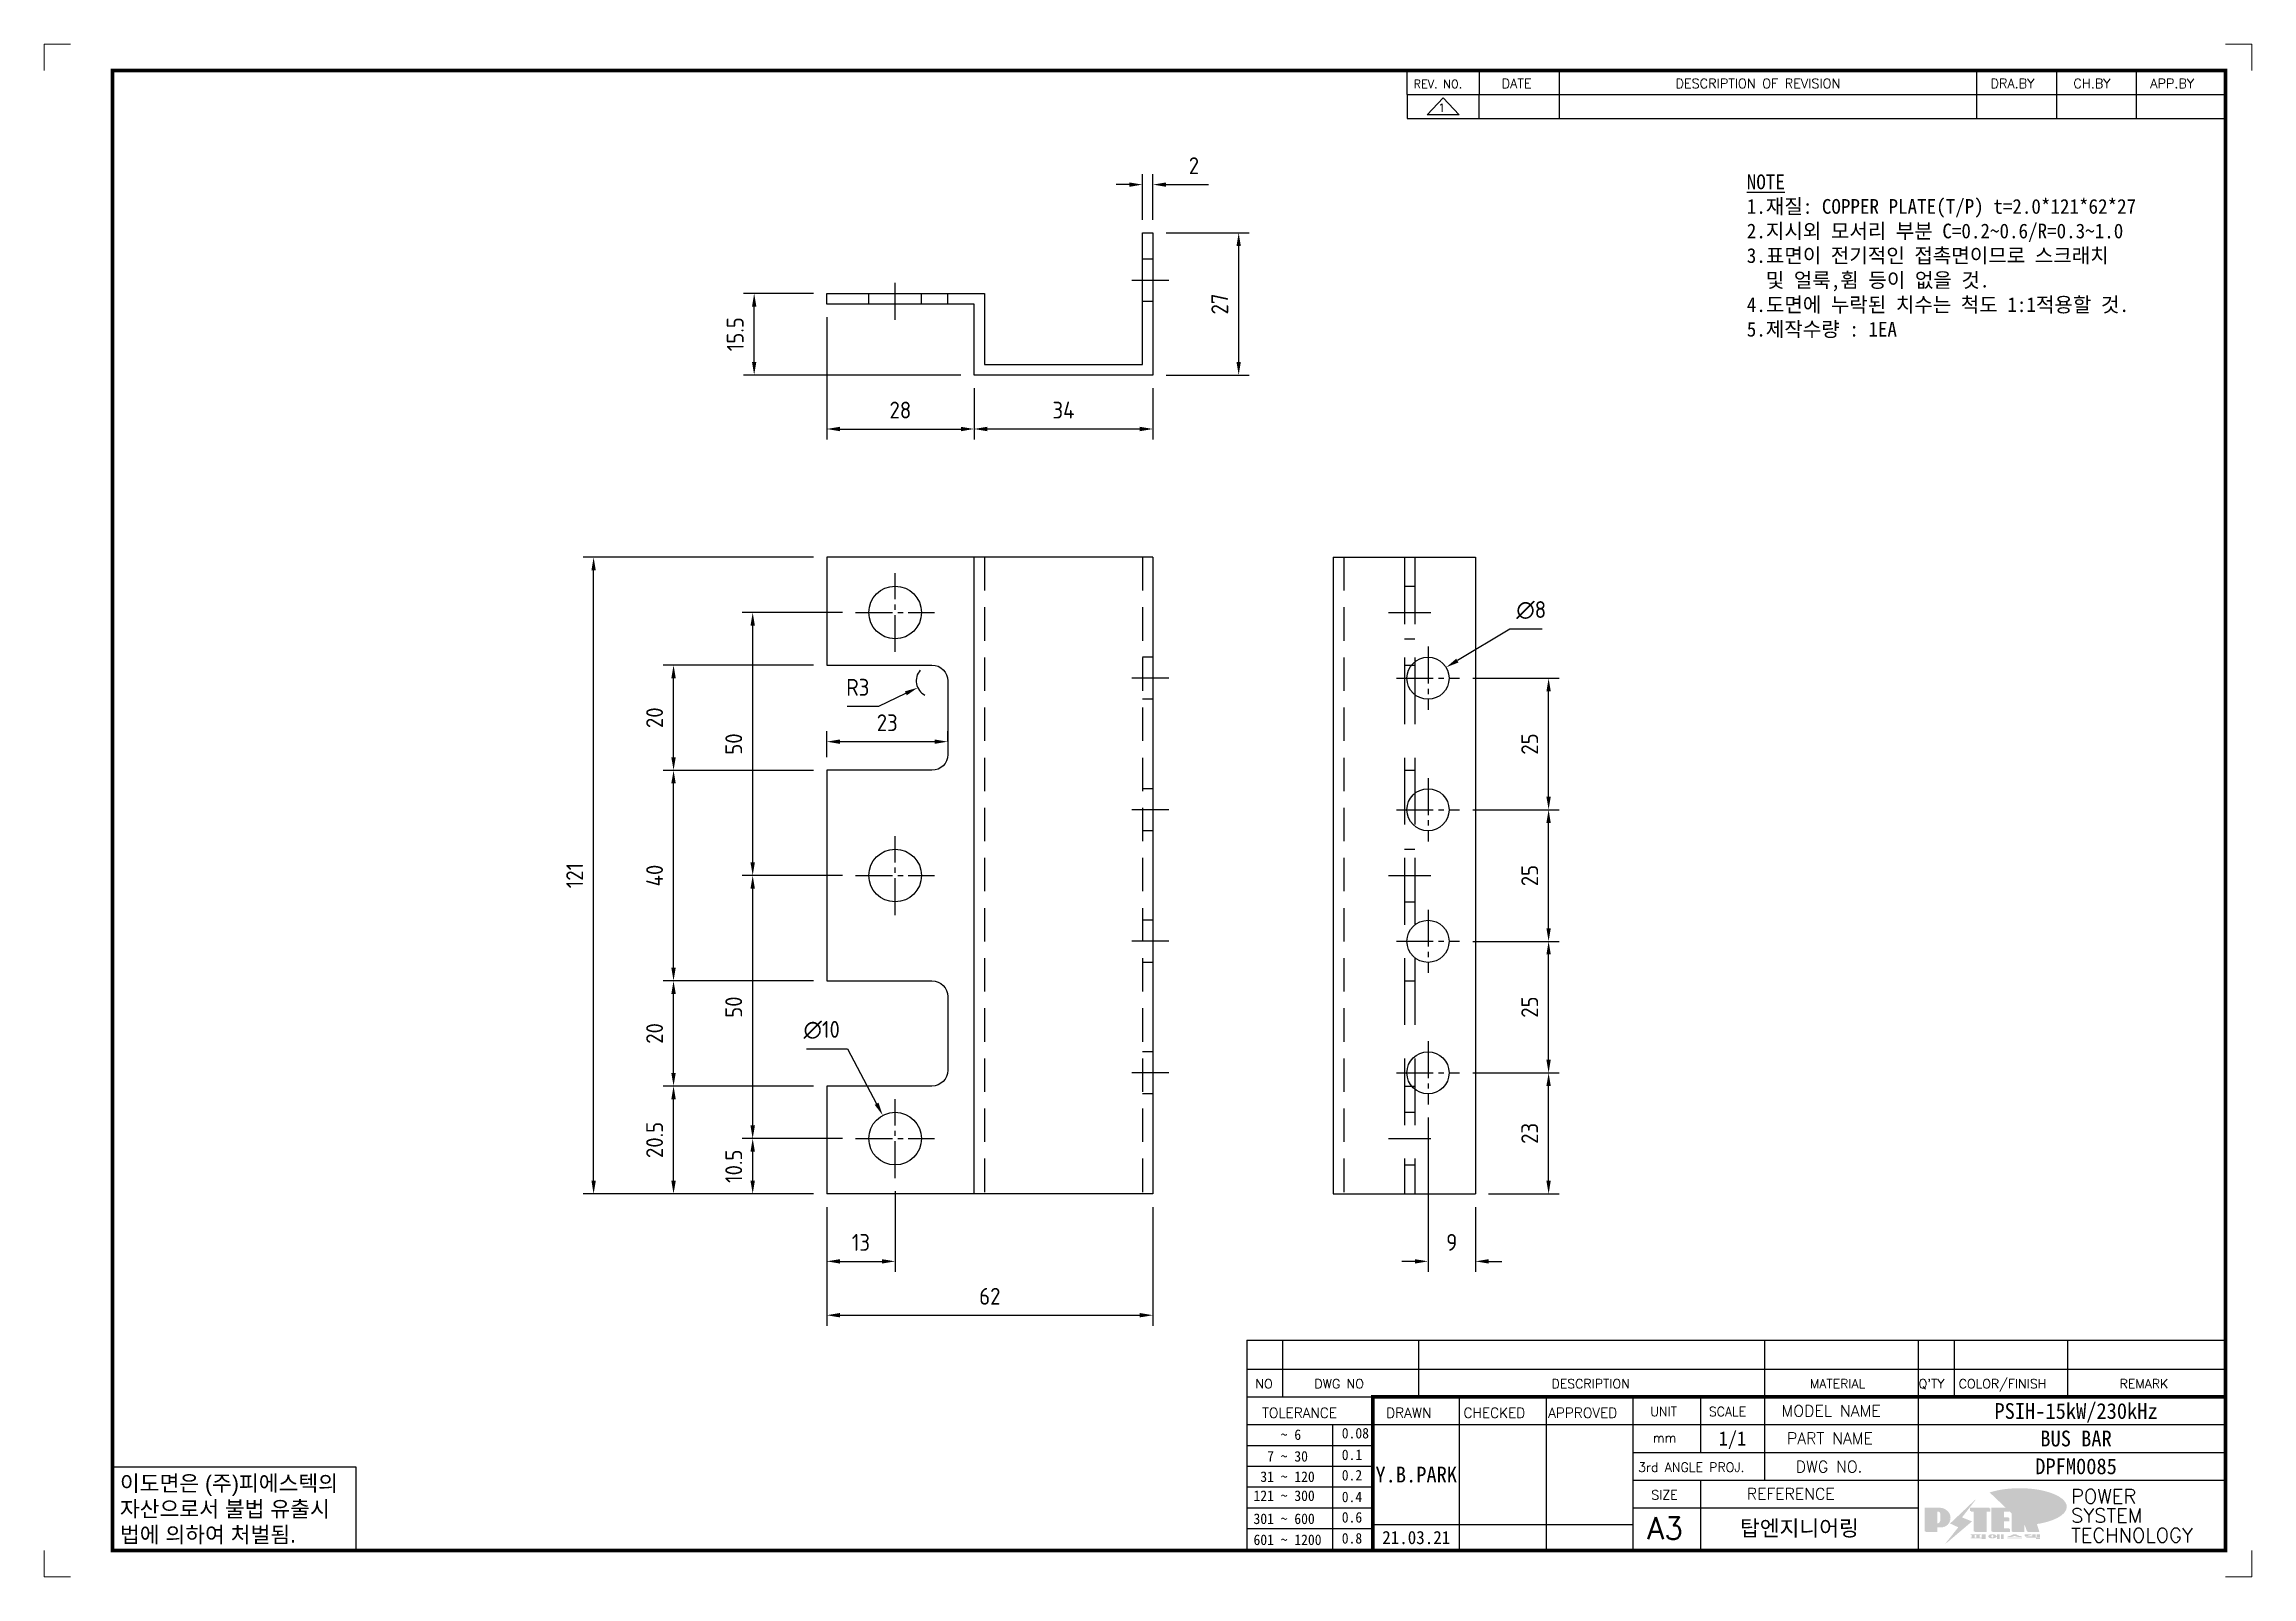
# Model space of a CAD drawing. Header units: millimetres. Extents: x -4251 to 2609, y -1673 to 4048.
# Drawn here: x -3805.2 to -3385.7, y -1672.8 to -1381.5 of the extents above; entities that cross this region are included whole.
import ezdxf
from ezdxf.enums import TextEntityAlignment as Align

# ---------------------------------------------------------------- set-up
doc = ezdxf.new("R2010")
doc.units = ezdxf.units.MM
for name, pattern in [('CENTER1', [10, 7, -1, 1, -1]), ('HIDDEN', [9.525, 6.35, -3.175]), ('HIDDENX2', [19.05, 12.7, -6.35])]:
    doc.linetypes.add(name, pattern=pattern)
doc.layers.add('FORMAT-1', color=7, linetype='Continuous')
doc.layers.add('line', color=3, linetype='Continuous')
doc.styles.add('h1', font='')
doc.styles.add('HAN', font='')
doc.styles.add('RC', font='simplex.shx')
doc.styles.add('ROMANT', font='simplex.shx')
doc.styles.add('RT', font='simplex.shx', dxfattribs={"oblique": 15})
doc.styles.get("Standard").update_dxf_attribs({"font": 'ISOCP.SHX', "bigfont": 'WHGTXT.SHX'})
doc.styles.get('h1').set_extended_font_data('New Gulim')
doc.styles.get('HAN').set_extended_font_data('GulimChe')
doc.dimstyles.new('PS-1', dxfattribs={"dimtxt": 3.2, "dimasz": 2.5, "dimexe": 2, "dimexo": 2.5, "dimgap": 2, "dimtad": 1, "dimtoh": 1, "dimrnd": 0.05, "dimzin": 12, "dimdsep": 46, "dimtxsty": 'Standard', "dimcen": 0, "dimclrt": 2, "dimazin": 3, "dimtfac": 1, "dimtofl": 0, "dimtmove": 0, "dimatfit": 3, "dimfxl": 0, "dimtolj": 1, "dimtzin": 0, "dimarcsym": 0})

msp = doc.modelspace()

# ---------------------------------------------------------------- texts
at = {"color": 2, "insert": (-3481.6238, -1406.2257, -0.0001), "char_height": 2.800095, "attachment_point": 1, "style": 'HAN'}
msp.add_mtext_dynamic_manual_height_columns('{\\LNOTE\\P}1.재질: COPPER PLATE(T/P) t=2.0*121*62*27\\P2.지시외 모서리 부분 C=0.2~0.6/R=0.3~1.0\\P3.표면이 전기적인 접촉면이므로 스크래치\\P  및 얼룩,휨 등이 없을 것.\\P4.도면에 누락된 치수는 척도 1:1적용할 것.\\P{\\C1;5.제작수량 : 1EA}', width=794.617376, gutter_width=769.2954, heights=[449.7266], dxfattribs=at)

# ---------------------------------------------------------------- blocks, each defined once
blk = doc.blocks.new('re3')
at = {"color": 180}
for p, q in [((0, 0), (0, -4.55)), ((6.87, -0.64), (3.86, -3.91)), ((9.88, -3.91), (3.86, -3.91)), ((6.87, -0.64), (9.88, -3.91)), ((13.74, -4.55), (13.74, 0)), ((28.97, -4.55), (28.97, 0)), ((108.25, -4.55), (108.25, 0)), ((123.49, -4.55), (123.49, 0)), ((138.64, -4.55), (138.64, 0)), ((0, -4.55), (155.53, -4.55))]:
    blk.add_line(p, q, dxfattribs=at)
at = {"color": 2, "style": 'RC', "oblique": 15}
blk.add_attdef('REV.NO', text='', height=1.56, dxfattribs=at).set_placement((6.59, -2.56), align=Align.MIDDLE_CENTER)
blk.add_attdef('-1', text='', height=1.56, dxfattribs=at).set_placement((9.37, -1.66), align=Align.MIDDLE_LEFT)
at = {"color": 2, "style": 'HAN'}
for tag, p in [('REV.-DATE', (21.36, -2.28)), ('DRA.BY', (115.87, -2.28)), ('CH.BY', (131.07, -2.28)), ('APP.BY', (147.09, -2.28))]:
    blk.add_attdef(tag, text='', height=2.5, dxfattribs=at).set_placement(p, align=Align.MIDDLE_CENTER)
blk.add_attdef('DESCRIPTION-OF-REVISION', text='', height=2.5, dxfattribs=at).set_placement((31.61, -2.28), align=Align.MIDDLE_LEFT)
blk = doc.blocks.new('no3')
at = {"color": 180}
for p, q in [((0, 5.5), (0, 0)), ((0, 5.5), (186, 5.5)), ((6.79, 5.5), (6.79, 0)), ((32.74, 0.11), (32.74, 5.5)), ((98.4, 5.5), (98.4, 0)), ((127.61, 5.5), (127.61, 0)), ((134.43, 5.5), (134.43, 0)), ((155.98, 5.5), (155.98, 0))]:
    blk.add_line(p, q, dxfattribs=at)
at = {"color": 2, "style": 'HAN'}
for tag, p in [('PART-NO', (19.76, 2.75)), ('MATERIAL', (111.38, 2.75)), ("Q'TY", (131.02, 2.75)), ('COLOR/FINISH', (145.2, 2.75)), ('REMARK', (170.76, 2.75))]:
    blk.add_attdef(tag, text='', height=2.9, dxfattribs=at).set_placement(p, align=Align.MIDDLE_CENTER)
blk.add_attdef('DESCRIPTION', text='', height=2.9, dxfattribs=at).set_placement((34.51, 2.75), align=Align.MIDDLE_LEFT)
at = {"color": 2, "style": 'RT', "oblique": 15}
blk.add_attdef('NO', text='', height=1.74, dxfattribs=at).set_placement((3.38, 2.51), align=Align.MIDDLE_CENTER)
blk = doc.blocks.new('t3')
for p, q in [((0, 15.88), (46.25, 15.88)), ((0, 15.88), (0, 0)), ((46.25, 15.88), (46.25, 0)), ((0, 0), (46.25, 0))]:
    blk.add_line(p, q)
at = {"color": 1, "style": 'h1'}
for s, p in [('이도면은 (주)피에스텍의', (1.4, 11.29)), ('자산으로서 불법 유출시', (1.4, 6.41)), ('법에 의하여 처벌됨.', (1.4, 1.52))]:
    blk.add_text(s, height=3, dxfattribs=at).set_placement(p)
blk = doc.blocks.new('new LOGO')
at = {"layer": 'line'}
h = blk.add_hatch(color=1, dxfattribs=at)
h.paths.add_polyline_path([(41.5, 16.4), (54.3, 16.4, 1), (54.3, 82.9), (0, 82.9), (0, -0.1), (41.5, -0.1)])
h.paths.add_polyline_path([(41.5, 27.9), (41.5, 71.9), (43.6, 71.9, -0.414214), (54.6, 60.9), (54.6, 38.9, -0.414214), (43.6, 27.9)], flags=16)
h.paths.add_polyline_path([(214.7, 71.9), (227.5, 71.9), (227.5, 82.9), (159.7, 82.9), (159.7, 71.9), (172.5, 71.9), (172.5, -0.1), (214.7, -0.1)])
h.paths.add_polyline_path([(276, 37.4), (294.8, 37.4), (294.8, 49.1), (276, 49.1), (276, 71.9), (294.8, 71.9), (294.8, 82.9), (234.5, 82.9), (234.5, -0.1), (297, -0.1), (297, 10.9), (276, 10.9)])
h.paths.add_polyline_path([(347.2, 35.2), (359.7, -0.1), (400.5, -0.1), (379.6, 66.8), (399.7, 82.9), (380.6, 82.9), (347.2, 61.6), (347.2, 82.9), (305.5, 82.9), (305.5, -0.1), (347.2, -0.1)])
h = blk.add_hatch(color=250, dxfattribs=at)
h.paths.add_polyline_path([(44.5, 69.4), (46.6, 69.4, -0.129793), (52, 68, 0.221832), (43.6, 71.9), (41.5, 71.9), (41.5, 27.9), (43.6, 27.9, 0.02048), (44.5, 28)], flags=17)
h.paths.add_polyline_path([(44.5, 13.9), (57.3, 13.9, 0.72362), (77.1, 73.9, -0.679777), (54.3, 16.4), (41.5, 16.4), (41.5, -0.1), (3, -0.1), (3, -2.6), (44.5, -2.6)])
h.paths.add_polyline_path([(117.9, 14.2), (71.5, -44.4), (77.1, -39.6), (120.8, 15.6), (92, 28.9), (173.3, 106), (177.5, 111.4), (89.1, 27.6)])
h.paths.add_polyline_path([(162.7, 71.9), (162.7, 69.4), (172.5, 69.4), (172.5, 71.9)], flags=17)
h.paths.add_polyline_path([(217.7, 69.4), (230.5, 69.4), (230.5, 80.4), (227.5, 80.4), (227.5, 71.9), (214.7, 71.9), (214.7, -0.1), (175.5, -0.1), (175.5, -2.6), (217.7, -2.6)])
h.paths.add_polyline_path([(297.8, 46.6), (294.8, 46.6), (294.8, 37.4), (276, 37.4), (276, 10.9), (279, 10.9), (279, 34.9), (297.8, 34.9)])
h.paths.add_polyline_path([(300, 8.4), (297, 8.4), (297, -0.1), (237.5, -0.1), (237.5, -2.6), (300, -2.6)])
h.paths.add_polyline_path([(297.8, 80.4), (294.8, 80.4), (294.8, 71.9), (276, 71.9), (276, 49.1), (279, 49.1), (279, 69.4), (297.8, 69.4)])
h.paths.add_polyline_path([(350.2, 80.4), (347.2, 80.4), (347.2, 61.6), (350.2, 63.5)])
h.paths.add_polyline_path([(350.2, 26.7), (347.2, 35.2), (347.2, -0.1), (308.5, -0.1), (308.5, -2.6), (350.2, -2.6)])
h.paths.add_polyline_path([(402.7, 80.4), (396.5, 80.4), (379.6, 66.8), (400.5, -0.1), (361.8, -0.1), (362.7, -2.6), (403.5, -2.6), (382.6, 64.3)])
blk.add_hatch(color=5, dxfattribs=at).paths.add_polyline_path([(166.3, 35), (131, 49), (180.4, 112.7), (92, 28.9), (120.8, 15.6), (74.4, -43)])
h = blk.add_hatch(color=253, dxfattribs=at)
edge = h.paths.add_edge_path()
edge.add_ellipse((333.9, 86.4), major_axis=(-165.9, 0), ratio=0.39426, start_angle=111.51268, end_angle=334.46902)
edge.add_ellipse((314.1, 81.2), major_axis=(-153.7, 0), ratio=0.40699, start_angle=121.30662, end_angle=327.74369, ccw=False)
edge.add_line((394, 27.8), (394.7, 25.6))
h = blk.add_hatch(color=250, dxfattribs=at)
edge = h.paths.add_edge_path()
edge.add_ellipse((237.8, -17.6), major_axis=(-14.3, 0), ratio=0.526336, start_angle=192.2456, end_angle=269.07481)
edge.add_line((238.1, -10.1), (237.6, -10.1))
edge.add_ellipse((237.8, -17.6), major_axis=(-14.3, 0), ratio=0.526336, start_angle=270.92519, end_angle=449.07481)
edge.add_line((237.6, -25.1), (238.1, -25.1))
edge.add_ellipse((237.8, -17.6), major_axis=(-14.3, 0), ratio=0.526336, start_angle=450.92519, end_angle=527.7544)
edge.add_line((251.7, -19.2), (254.1, -19.2))
edge.add_line((254.1, -19.2), (254.1, -27.1))
edge.add_line((254.1, -27.1), (263.1, -27.1))
edge.add_line((263.1, -27.1), (263.1, -10.1))
edge.add_line((263.1, -10.1), (254.1, -10.1))
edge.add_line((254.1, -10.1), (254.1, -16))
edge.add_line((254.1, -16), (251.7, -16))
h.paths.add_polyline_path([(241, -16.4), (241, -18.7, -1), (234.4, -18.7), (234.4, -16.4, -1)], flags=16)
h.paths.add_polyline_path([(278.2, -10.1), (268.1, -10.1), (268.1, -27.1), (278.2, -27.1)])
h.paths.add_polyline_path([(310.3, -10.1), (310.3, -11.1, -0.157169), (289.3, -17.5), (294, -19.9, 0.128407), (316.3, -15.9, 0.128407), (338.6, -19.9), (343.3, -17.5, -0.157169), (322.2, -11.1), (322.2, -10.1)])
h.paths.add_polyline_path([(342.1, -25.1), (342.1, -22.3), (290.4, -22.3), (290.4, -25.1)])
h.paths.add_polyline_path([(352, -10.1), (352, -16.2, 0.414214), (354, -18.2), (378.7, -18.2), (378.7, -19.6), (390.2, -19.6), (390.2, -10.1), (378.7, -10.1), (378.7, -13.6), (374.7, -13.6), (374.7, -15.1), (378.7, -15.1), (378.7, -16.2), (364.7, -16.2), (364.7, -15.1), (371.2, -15.1), (371.2, -13.6), (364.7, -13.6), (364.7, -12.6), (374.7, -12.6), (374.7, -10.1)])
h.paths.add_polyline_path([(393.8, -10.1), (393.8, -19.6), (405, -19.6), (405, -10.1)])
h.paths.add_polyline_path([(405, -27.1), (405, -20.9), (356.8, -20.9), (356.8, -23), (391.8, -23), (391.8, -27.1)])
h.paths.add_polyline_path([(200.4, -10.1), (200.4, -22.3), (193.2, -22.3), (193.2, -12.6), (196.6, -12.6), (196.6, -10.1), (161, -10.1), (161, -12.6), (164.5, -12.6), (164.5, -22.3), (161, -22.3), (161, -25.1), (200.4, -25.1), (200.4, -27.1), (213.9, -27.1), (213.9, -10.1)])
h.paths.add_polyline_path([(182, -12.6), (175.6, -12.6), (175.6, -22.3), (182, -22.3)], flags=17)
blk = doc.blocks.new('format-3')
at = {"color": 3, "lineweight": 9}
for p, q in [((0, 286.3), (0, 291.3)), ((5, 291.3), (0, 291.3)), ((414.5, 291.3), (419.5, 291.3)), ((419.5, 286.3), (419.5, 291.3)), ((0, 5), (0, 0)), ((419.5, 5), (419.5, 0)), ((5, 0), (0, 0)), ((414.5, 0), (419.5, 0))]:
    blk.add_line(p, q, dxfattribs=at)
at = {"color": 180}
for p, q in [((258.97, 281.75), (258.97, 286.3)), ((272.71, 281.75), (272.71, 286.3)), ((287.94, 281.75), (287.94, 286.3)), ((367.22, 281.75), (367.22, 286.3)), ((382.45, 281.75), (382.45, 286.3)), ((397.61, 281.75), (397.61, 286.3)), ((258.97, 281.75), (414.5, 281.75)), ((228.5, 39.49), (228.5, 5)), ((228.5, 39.49), (414.5, 39.49)), ((235.29, 39.49), (235.29, 34.21)), ((261.24, 34.21), (261.24, 39.49)), ((326.9, 39.49), (326.9, 34.21)), ((356.11, 39.49), (356.11, 34.21)), ((362.93, 39.49), (362.93, 34.21)), ((384.48, 39.49), (384.48, 34.21)), ((228.5, 34.21), (252.48, 34.21)), ((268.96, 5), (268.96, 34.21)), ((285.45, 5), (285.45, 34.21)), ((301.94, 5), (301.94, 34.21)), ((314.72, 34.21), (314.72, 23.65)), ((326.9, 34.21), (326.9, 18.37)), ((356.11, 34.21), (356.11, 5)), ((228.5, 28.93), (252.48, 28.93)), ((244.89, 5.23), (244.89, 28.93)), ((252.48, 28.93), (414.5, 28.93)), ((228.5, 24.98), (252.48, 24.98)), ((228.5, 21.03), (252.48, 21.03)), ((301.94, 23.65), (414.5, 23.65)), ((228.5, 17.08), (252.48, 17.08)), ((301.94, 18.37), (414.5, 18.37)), ((314.72, 18.37), (314.72, 5)), ((228.5, 13.13), (252.48, 13.13)), ((301.94, 13.09), (356.11, 13.09)), ((228.5, 9.18), (252.48, 9.18)), ((252.48, 9.95), (301.94, 9.95))]:
    blk.add_line(p, q, dxfattribs=at)
at = {"const_width": 0.7}
blk.add_lwpolyline([(252.48, 5), (252.48, 34.21), (414.5, 34.21)], dxfattribs=at)
at = {"layer": 'FORMAT-1', "const_width": 0.7}
blk.add_lwpolyline([(13, 5), (13, 286.3), (414.5, 286.3), (414.5, 5)], close=True, dxfattribs=at)
blk.add_blockref('t3', (13, 5))
at = {"xscale": 0.05400000000000027, "yscale": 0.05400000000000027, "zscale": 0.05400000000000027}
blk.add_blockref('new LOGO', (357.35, 8.65), dxfattribs=at)
at = {"color": 2}
for s, height, style, p in [('REV. NO.', 1.56, 'RC', (260.23, 282.95)), ('DATE', 1.788, 'RC', (276.95, 282.94)), ('DESCRIPTION OF REVISION', 1.7875, 'RC', (309.98, 282.94)), ('DRA.BY', 1.788, 'RC', (369.83, 282.94)), ('CH.BY', 1.788, 'RC', (385.59, 282.94)), ('APP.BY', 1.788, 'RC', (400.18, 282.94)), ('COLOR/FINISH', 1.7424, 'RC', (363.8, 35.83)), ('NO', 1.742, 'RC', (230.16, 35.83)), ('DWG NO', 1.742, 'RC', (241.36, 35.83)), ('DESCRIPTION', 1.7424, 'RC', (286.43, 35.83)), ('MATERIAL', 1.742, 'RC', (335.52, 35.83)), ("Q'TY", 1.742, 'RC', (356.17, 35.83)), ('REMARK', 1.742, 'RC', (394.37, 35.83)), (' TOLERANCE', 1.9, 'RC', (230.11, 30.22)), ('DRAWN', 1.9, 'RC', (255, 30.22)), ('CHECKED', 1.9, 'RC', (269.71, 30.22)), ('APPROVED', 1.9, 'RC', (285.8, 30.22)), ('UNIT', 1.742, 'RC', (305.19, 30.55)), ('SCALE', 1.742, 'RC', (316.32, 30.55)), ('MODEL NAME', 2.178, 'RC', (330.12, 30.46)), ('    ~ 6', 2, 'HAN', (229.8, 26.03)), ('0.08', 2, 'HAN', (246.57, 26.31)), ('mm', 1.742, 'RC', (305.67, 25.56)), ('PART NAME', 2.178, 'RC', (331.17, 25.24)), ('  7 ~ 30', 2, 'HAN', (229.8, 21.91)), ('0.1', 2, 'HAN', (246.57, 22.2)), ('3rd ANGLE PROJ.', 1.7424, 'RC', (302.87, 19.97)), ('DWG NO.', 2.178, 'RC', (332.84, 19.85)), (' 31 ~ 120', 2, 'HAN', (229.8, 18.04)), ('0.2', 2, 'HAN', (246.57, 18.32)), ('REFERENCE', 2.178, 'RC', (323.52, 14.69)), ('121 ~ 300', 2, 'HAN', (229.8, 14.42)), ('0.4', 2, 'HAN', (246.57, 14.2)), ('SIZE', 1.742, 'RC', (305.39, 14.71)), ('301 ~ 600', 2, 'HAN', (229.8, 10.04)), ('0.6', 2, 'HAN', (246.57, 10.32)), ('601 ~ 1200', 2, 'HAN', (229.8, 6.05)), ('0.8', 2, 'HAN', (246.57, 6.33))]:
    blk.add_text(s, height=height, dxfattribs=dict(at, style=style)).set_placement(p)
at = {"style": 'ROMANT'}
for s, p in [('SYSTEM', (385.15, 10.31)), ('POWER', (385.15, 13.96)), ('TECHNOLOGY', (385.15, 6.56))]:
    blk.add_text(s, height=2.7, dxfattribs=at).set_placement(p)
at = {"color": 2, "lineweight": 25, "style": 'RC'}
blk.add_text('A3', height=4.182, dxfattribs=at).set_placement((304.61, 7.14))
at = {"style": 'HAN'}
for tag, height, p in [('MODEL-NAME', 3, (386.1, 31.53)), ('SCALE', 2.7, (320.81, 26.29)), ('PART-NAME', 3, (386.1, 26.29)), ('CH-BY', 3, (277.21, 19.44)), ('DWG-NO', 3, (386.1, 21.01)), ('DRA-BY', 3, (260.72, 19.44)), ('APP-BY', 3, (293.7, 19.44)), ('DRA-DATE', 2.5, (260.72, 7.47)), ('CH-DATE', 2.5, (277.21, 7.47)), ('APP-DATE', 2.5, (293.7, 7.47)), ('관련업체', 3, (333.52, 9.26))]:
    blk.add_attdef(tag, text='', height=height, dxfattribs=at).set_placement(p, align=Align.MIDDLE_CENTER)
blk = doc.blocks.new('*D1038')
at = {"color": 0, "lineweight": -2}
for p, q in [((-3656.46, -1433.34), (-3656.46, -1456.6)), ((-3628.46, -1446.84), (-3628.46, -1456.6)), ((-3653.96, -1454.6), (-3630.96, -1454.6))]:
    blk.add_line(p, q, dxfattribs=at)
at = {"color": 0}
for points in [[(-3653.96, -1454.18), (-3653.96, -1455.02), (-3656.46, -1454.6)], [(-3630.96, -1454.18), (-3630.96, -1455.02), (-3628.46, -1454.6)]]:
    blk.add_solid(points, dxfattribs=at)
at = {"layer": 'DEFPOINTS', "color": 0}
for p in [(-3656.46, -1430.84, 0), (-3628.46, -1444.34, 0), (-3628.46, -1454.6)]:
    blk.add_point(p, dxfattribs=at)
at = {"color": 2, "insert": (-3642.46, -1451), "char_height": 3.2, "attachment_point": 5}
blk.add_mtext('\\A1;28', dxfattribs=at)
blk = doc.blocks.new('*D1039')
at = {"color": 0, "lineweight": -2}
for p, q in [((-3628.46, -1446.84), (-3628.46, -1456.6)), ((-3594.46, -1446.84), (-3594.46, -1456.6)), ((-3596.96, -1454.6), (-3625.96, -1454.6))]:
    blk.add_line(p, q, dxfattribs=at)
at = {"color": 0}
for points in [[(-3625.96, -1454.18), (-3625.96, -1455.02), (-3628.46, -1454.6)], [(-3596.96, -1454.18), (-3596.96, -1455.02), (-3594.46, -1454.6)]]:
    blk.add_solid(points, dxfattribs=at)
at = {"layer": 'DEFPOINTS', "color": 0}
for p in [(-3628.46, -1444.34, 0), (-3594.46, -1444.34, 0), (-3628.46, -1454.6)]:
    blk.add_point(p, dxfattribs=at)
at = {"color": 2, "insert": (-3611.46, -1451), "char_height": 3.2, "attachment_point": 5}
blk.add_mtext('\\A1;34', dxfattribs=at)
blk = doc.blocks.new('*D1040')
at = {"color": 0, "lineweight": -2}
for p, q in [((-3591.96, -1417.34), (-3576.17, -1417.34)), ((-3578.17, -1441.84), (-3578.17, -1419.84)), ((-3591.96, -1444.34), (-3576.17, -1444.34))]:
    blk.add_line(p, q, dxfattribs=at)
at = {"color": 0}
for points in [[(-3578.59, -1419.84), (-3577.76, -1419.84), (-3578.17, -1417.34)], [(-3578.59, -1441.84), (-3577.76, -1441.84), (-3578.17, -1444.34)]]:
    blk.add_solid(points, dxfattribs=at)
at = {"layer": 'DEFPOINTS', "color": 0}
for p in [(-3594.46, -1417.34, 0), (-3578.17, -1417.34), (-3594.46, -1444.34, 0)]:
    blk.add_point(p, dxfattribs=at)
at = {"color": 2, "insert": (-3581.77, -1430.84), "char_height": 3.2, "attachment_point": 5, "rotation": 90}
blk.add_mtext('\\A1;27', dxfattribs=at)
blk = doc.blocks.new('*D1041')
at = {"color": 0, "lineweight": -2}
for p, q in [((-3658.96, -1428.84), (-3672.24, -1428.84)), ((-3670.24, -1441.84), (-3670.24, -1431.34)), ((-3630.96, -1444.34), (-3672.24, -1444.34))]:
    blk.add_line(p, q, dxfattribs=at)
at = {"color": 0}
for points in [[(-3670.65, -1431.34), (-3669.82, -1431.34), (-3670.24, -1428.84)], [(-3670.65, -1441.84), (-3669.82, -1441.84), (-3670.24, -1444.34)]]:
    blk.add_solid(points, dxfattribs=at)
at = {"layer": 'DEFPOINTS', "color": 0}
for p in [(-3670.24, -1428.84), (-3656.46, -1428.84, 0), (-3628.46, -1444.34, 0)]:
    blk.add_point(p, dxfattribs=at)
at = {"color": 2, "insert": (-3673.84, -1436.59), "char_height": 3.2, "attachment_point": 5, "rotation": 90}
blk.add_mtext('\\A1;15.5', dxfattribs=at)
blk = doc.blocks.new('*D1042')
at = {"color": 0, "lineweight": -2}
for p, q in [((-3598.96, -1408.15), (-3601.46, -1408.15)), ((-3596.46, -1414.84), (-3596.46, -1406.15)), ((-3594.46, -1414.84), (-3594.46, -1406.15)), ((-3591.96, -1408.15), (-3583.9, -1408.15))]:
    blk.add_line(p, q, dxfattribs=at)
at = {"color": 0}
for points in [[(-3598.96, -1407.74), (-3598.96, -1408.57), (-3596.46, -1408.15)], [(-3591.96, -1407.74), (-3591.96, -1408.57), (-3594.46, -1408.15)]]:
    blk.add_solid(points, dxfattribs=at)
at = {"layer": 'DEFPOINTS', "color": 0}
for p in [(-3594.46, -1408.15), (-3596.46, -1417.34, 0), (-3594.46, -1417.34, 0)]:
    blk.add_point(p, dxfattribs=at)
at = {"color": 2, "insert": (-3586.68, -1404.55), "char_height": 3.2, "attachment_point": 5}
blk.add_mtext('\\A1;2', dxfattribs=at)
blk = doc.blocks.new('*D1043')
at = {"color": 0, "lineweight": -2}
for p, q in [((-3653.46, -1589.47), (-3672.52, -1589.47)), ((-3670.52, -1597.47), (-3670.52, -1591.97)), ((-3658.96, -1599.97), (-3672.52, -1599.97))]:
    blk.add_line(p, q, dxfattribs=at)
at = {"color": 0}
for points in [[(-3670.94, -1591.97), (-3670.1, -1591.97), (-3670.52, -1589.47)], [(-3670.94, -1597.47), (-3670.1, -1597.47), (-3670.52, -1599.97)]]:
    blk.add_solid(points, dxfattribs=at)
at = {"layer": 'DEFPOINTS', "color": 0}
for p in [(-3670.52, -1589.47), (-3650.96, -1589.47, 0), (-3656.46, -1599.97, 0)]:
    blk.add_point(p, dxfattribs=at)
at = {"color": 2, "insert": (-3674.12, -1594.72), "char_height": 3.2, "attachment_point": 5, "rotation": 90}
blk.add_mtext('\\A1;10.5', dxfattribs=at)
blk = doc.blocks.new('*D1044')
at = {"color": 0, "lineweight": -2}
for p, q in [((-3653.46, -1539.47), (-3672.52, -1539.47)), ((-3670.52, -1586.97), (-3670.52, -1541.97)), ((-3653.46, -1589.47), (-3672.52, -1589.47))]:
    blk.add_line(p, q, dxfattribs=at)
at = {"color": 0}
for points in [[(-3670.94, -1541.97), (-3670.1, -1541.97), (-3670.52, -1539.47)], [(-3670.94, -1586.97), (-3670.1, -1586.97), (-3670.52, -1589.47)]]:
    blk.add_solid(points, dxfattribs=at)
at = {"layer": 'DEFPOINTS', "color": 0}
for p in [(-3670.52, -1539.47), (-3650.96, -1539.47, 0), (-3650.96, -1589.47, 0)]:
    blk.add_point(p, dxfattribs=at)
at = {"color": 2, "insert": (-3674.12, -1564.47), "char_height": 3.2, "attachment_point": 5, "rotation": 90}
blk.add_mtext('\\A1;50', dxfattribs=at)
blk = doc.blocks.new('*D1045')
at = {"color": 0, "lineweight": -2}
for p, q in [((-3653.46, -1489.47), (-3672.52, -1489.47)), ((-3670.52, -1536.97), (-3670.52, -1491.97)), ((-3653.46, -1539.47), (-3672.52, -1539.47))]:
    blk.add_line(p, q, dxfattribs=at)
at = {"color": 0}
for points in [[(-3670.94, -1491.97), (-3670.1, -1491.97), (-3670.52, -1489.47)], [(-3670.94, -1536.97), (-3670.1, -1536.97), (-3670.52, -1539.47)]]:
    blk.add_solid(points, dxfattribs=at)
at = {"layer": 'DEFPOINTS', "color": 0}
for p in [(-3670.52, -1489.47), (-3650.96, -1489.47, 0), (-3650.96, -1539.47, 0)]:
    blk.add_point(p, dxfattribs=at)
at = {"color": 2, "insert": (-3674.12, -1514.47), "char_height": 3.2, "attachment_point": 5, "rotation": 90}
blk.add_mtext('\\A1;50', dxfattribs=at)
blk = doc.blocks.new('*D1046')
at = {"color": 0, "lineweight": -2}
for p, q in [((-3658.96, -1579.47), (-3687.56, -1579.47)), ((-3685.56, -1597.47), (-3685.56, -1581.97)), ((-3658.96, -1599.97), (-3687.56, -1599.97))]:
    blk.add_line(p, q, dxfattribs=at)
at = {"color": 0}
for points in [[(-3685.98, -1581.97), (-3685.14, -1581.97), (-3685.56, -1579.47)], [(-3685.98, -1597.47), (-3685.14, -1597.47), (-3685.56, -1599.97)]]:
    blk.add_solid(points, dxfattribs=at)
at = {"layer": 'DEFPOINTS', "color": 0}
for p in [(-3685.56, -1579.47), (-3656.46, -1579.47, 0), (-3656.46, -1599.97, 0)]:
    blk.add_point(p, dxfattribs=at)
at = {"color": 2, "insert": (-3689.16, -1589.72), "char_height": 3.2, "attachment_point": 5, "rotation": 90}
blk.add_mtext('\\A1;20.5', dxfattribs=at)
blk = doc.blocks.new('*D1047')
at = {"color": 0, "lineweight": -2}
for p, q in [((-3658.96, -1559.47), (-3687.56, -1559.47)), ((-3685.56, -1576.97), (-3685.56, -1561.97)), ((-3658.96, -1579.47), (-3687.56, -1579.47))]:
    blk.add_line(p, q, dxfattribs=at)
at = {"color": 0}
for points in [[(-3685.98, -1561.97), (-3685.14, -1561.97), (-3685.56, -1559.47)], [(-3685.98, -1576.97), (-3685.14, -1576.97), (-3685.56, -1579.47)]]:
    blk.add_solid(points, dxfattribs=at)
at = {"layer": 'DEFPOINTS', "color": 0}
for p in [(-3685.56, -1559.47), (-3656.46, -1559.47, 0), (-3656.46, -1579.47, 0)]:
    blk.add_point(p, dxfattribs=at)
at = {"color": 2, "insert": (-3689.16, -1569.47), "char_height": 3.2, "attachment_point": 5, "rotation": 90}
blk.add_mtext('\\A1;20', dxfattribs=at)
blk = doc.blocks.new('*D1048')
at = {"color": 0, "lineweight": -2}
for p, q in [((-3658.96, -1519.47), (-3687.56, -1519.47)), ((-3685.56, -1556.97), (-3685.56, -1521.97)), ((-3658.96, -1559.47), (-3687.56, -1559.47))]:
    blk.add_line(p, q, dxfattribs=at)
at = {"color": 0}
for points in [[(-3685.98, -1521.97), (-3685.14, -1521.97), (-3685.56, -1519.47)], [(-3685.98, -1556.97), (-3685.14, -1556.97), (-3685.56, -1559.47)]]:
    blk.add_solid(points, dxfattribs=at)
at = {"layer": 'DEFPOINTS', "color": 0}
for p in [(-3685.56, -1519.47), (-3656.46, -1519.47, 0), (-3656.46, -1559.47, 0)]:
    blk.add_point(p, dxfattribs=at)
at = {"color": 2, "insert": (-3689.16, -1539.47), "char_height": 3.2, "attachment_point": 5, "rotation": 90}
blk.add_mtext('\\A1;40', dxfattribs=at)
blk = doc.blocks.new('*D1049')
at = {"color": 0, "lineweight": -2}
for p, q in [((-3658.96, -1499.47), (-3687.56, -1499.47)), ((-3685.56, -1516.97), (-3685.56, -1501.97)), ((-3658.96, -1519.47), (-3687.56, -1519.47))]:
    blk.add_line(p, q, dxfattribs=at)
at = {"color": 0}
for points in [[(-3685.98, -1501.97), (-3685.14, -1501.97), (-3685.56, -1499.47)], [(-3685.98, -1516.97), (-3685.14, -1516.97), (-3685.56, -1519.47)]]:
    blk.add_solid(points, dxfattribs=at)
at = {"layer": 'DEFPOINTS', "color": 0}
for p in [(-3685.56, -1499.47), (-3656.46, -1499.47, 0), (-3656.46, -1519.47, 0)]:
    blk.add_point(p, dxfattribs=at)
at = {"color": 2, "insert": (-3689.16, -1509.47), "char_height": 3.2, "attachment_point": 5, "rotation": 90}
blk.add_mtext('\\A1;20', dxfattribs=at)
blk = doc.blocks.new('*D1050')
at = {"color": 0, "lineweight": -2}
for p, q in [((-3658.96, -1478.97), (-3702.75, -1478.97)), ((-3700.75, -1597.47), (-3700.75, -1481.47)), ((-3658.96, -1599.97), (-3702.75, -1599.97))]:
    blk.add_line(p, q, dxfattribs=at)
at = {"color": 0}
for points in [[(-3701.16, -1481.47), (-3700.33, -1481.47), (-3700.75, -1478.97)], [(-3701.16, -1597.47), (-3700.33, -1597.47), (-3700.75, -1599.97)]]:
    blk.add_solid(points, dxfattribs=at)
at = {"layer": 'DEFPOINTS', "color": 0}
for p in [(-3700.75, -1478.97), (-3656.46, -1478.97, 0), (-3656.46, -1599.97, 0)]:
    blk.add_point(p, dxfattribs=at)
at = {"color": 2, "insert": (-3704.35, -1539.47), "char_height": 3.2, "attachment_point": 5, "rotation": 90}
blk.add_mtext('\\A1;121', dxfattribs=at)
blk = doc.blocks.new('*D1051')
at = {"color": 0, "lineweight": -2}
for p, q in [((-3656.46, -1516.97), (-3656.46, -1512.02)), ((-3653.96, -1514.02), (-3635.96, -1514.02)), ((-3633.46, -1513.97), (-3633.46, -1512.02))]:
    blk.add_line(p, q, dxfattribs=at)
at = {"color": 0}
for points in [[(-3653.96, -1513.61), (-3653.96, -1514.44), (-3656.46, -1514.02)], [(-3635.96, -1513.61), (-3635.96, -1514.44), (-3633.46, -1514.02)]]:
    blk.add_solid(points, dxfattribs=at)
at = {"layer": 'DEFPOINTS', "color": 0}
for p in [(-3633.46, -1514.02), (-3633.46, -1516.47, 0), (-3656.46, -1519.47, 0)]:
    blk.add_point(p, dxfattribs=at)
at = {"color": 2, "insert": (-3644.96, -1510.42), "char_height": 3.2, "attachment_point": 5}
blk.add_mtext('\\A1;23', dxfattribs=at)
blk = doc.blocks.new('*D1052')
at = {"color": 0, "lineweight": -2}
for p, q in [((-3646.56, -1507.29), (-3641.42, -1504.83)), ((-3652.54, -1507.29), (-3646.56, -1507.29))]:
    blk.add_line(p, q, dxfattribs=at)
blk.add_arc((-3636.46, -1502.47), 3, 137.7465, 243.7102, dxfattribs=at)
at = {"color": 0}
blk.add_solid([(-3641.6, -1504.46), (-3641.24, -1505.21), (-3639.16, -1503.76)], dxfattribs=at)
at = {"layer": 'DEFPOINTS', "color": 0}
for p in [(-3639.16, -1503.76, 0), (-3636.46, -1502.47, 0)]:
    blk.add_point(p, dxfattribs=at)
at = {"color": 2, "insert": (-3650.55, -1503.69), "char_height": 3.2, "attachment_point": 5}
blk.add_mtext('\\A1;R3', dxfattribs=at)
blk = doc.blocks.new('*D1053')
at = {"color": 0, "lineweight": -2}
for p, q in [((-3656.46, -1602.47), (-3656.46, -1614.79)), ((-3643.46, -1599.47), (-3643.46, -1614.79)), ((-3653.96, -1612.79), (-3645.96, -1612.79))]:
    blk.add_line(p, q, dxfattribs=at)
at = {"color": 0}
for points in [[(-3653.96, -1612.38), (-3653.96, -1613.21), (-3656.46, -1612.79)], [(-3645.96, -1612.38), (-3645.96, -1613.21), (-3643.46, -1612.79)]]:
    blk.add_solid(points, dxfattribs=at)
at = {"layer": 'DEFPOINTS', "color": 0}
for p in [(-3643.46, -1596.97, 0), (-3656.46, -1599.97, 0), (-3643.46, -1612.79)]:
    blk.add_point(p, dxfattribs=at)
at = {"color": 2, "insert": (-3649.96, -1609.19), "char_height": 3.2, "attachment_point": 5}
blk.add_mtext('\\A1;13', dxfattribs=at)
blk = doc.blocks.new('*D1054')
at = {"color": 0, "lineweight": -2}
for p, q in [((-3656.46, -1602.47), (-3656.46, -1625.03)), ((-3594.46, -1602.47), (-3594.46, -1625.03)), ((-3653.96, -1623.03), (-3596.96, -1623.03))]:
    blk.add_line(p, q, dxfattribs=at)
at = {"color": 0}
for points in [[(-3653.96, -1622.61), (-3653.96, -1623.44), (-3656.46, -1623.03)], [(-3596.96, -1622.61), (-3596.96, -1623.44), (-3594.46, -1623.03)]]:
    blk.add_solid(points, dxfattribs=at)
at = {"layer": 'DEFPOINTS', "color": 0}
for p in [(-3656.46, -1599.97, 0), (-3594.46, -1599.97, 0), (-3594.46, -1623.03)]:
    blk.add_point(p, dxfattribs=at)
at = {"color": 2, "insert": (-3625.46, -1619.43), "char_height": 3.2, "attachment_point": 5}
blk.add_mtext('\\A1;62', dxfattribs=at)
blk = doc.blocks.new('*D1055')
at = {"color": 0, "lineweight": -2}
for p, q in [((-3660.29, -1572.41), (-3652.52, -1572.41)), ((-3652.52, -1572.41), (-3646.98, -1582.84))]:
    blk.add_line(p, q, dxfattribs=at)
at = {"color": 0}
blk.add_solid([(-3646.61, -1582.65), (-3647.34, -1583.04), (-3645.8, -1585.05)], dxfattribs=at)
at = {"layer": 'DEFPOINTS', "color": 0}
for p in [(-3645.8, -1585.05, 0), (-3641.11, -1593.88, 0)]:
    blk.add_point(p, dxfattribs=at)
at = {"color": 2, "insert": (-3657.41, -1568.81), "char_height": 3.2, "attachment_point": 5}
blk.add_mtext('\\A1;∅10', dxfattribs=at)
blk = doc.blocks.new('*D1056')
at = {"color": 0, "lineweight": -2}
for p, q in [((-3542.19, -1585.47), (-3542.19, -1614.79)), ((-3533.19, -1602.47), (-3533.19, -1614.79)), ((-3544.69, -1612.79), (-3547.19, -1612.79)), ((-3530.69, -1612.79), (-3528.19, -1612.79))]:
    blk.add_line(p, q, dxfattribs=at)
at = {"color": 0}
for points in [[(-3544.69, -1612.38), (-3544.69, -1613.21), (-3542.19, -1612.79)], [(-3530.69, -1612.38), (-3530.69, -1613.21), (-3533.19, -1612.79)]]:
    blk.add_solid(points, dxfattribs=at)
at = {"layer": 'DEFPOINTS', "color": 0}
for p in [(-3542.19, -1582.97, 0), (-3533.19, -1599.97, 0), (-3542.19, -1612.79)]:
    blk.add_point(p, dxfattribs=at)
at = {"color": 2, "insert": (-3537.69, -1609.19), "char_height": 3.2, "attachment_point": 5}
blk.add_mtext('\\A1;9', dxfattribs=at)
blk = doc.blocks.new('*D1057')
at = {"color": 0, "lineweight": -2}
for p, q in [((-3533.69, -1576.97), (-3517.28, -1576.97)), ((-3519.28, -1597.47), (-3519.28, -1579.47)), ((-3530.69, -1599.97), (-3517.28, -1599.97))]:
    blk.add_line(p, q, dxfattribs=at)
at = {"color": 0}
for points in [[(-3519.7, -1579.47), (-3518.87, -1579.47), (-3519.28, -1576.97)], [(-3519.7, -1597.47), (-3518.87, -1597.47), (-3519.28, -1599.97)]]:
    blk.add_solid(points, dxfattribs=at)
at = {"layer": 'DEFPOINTS', "color": 0}
for p in [(-3536.19, -1576.97, 0), (-3519.28, -1576.97), (-3533.19, -1599.97, 0)]:
    blk.add_point(p, dxfattribs=at)
at = {"color": 2, "insert": (-3522.88, -1588.47), "char_height": 3.2, "attachment_point": 5, "rotation": 90}
blk.add_mtext('\\A1;23', dxfattribs=at)
blk = doc.blocks.new('*D1058')
at = {"color": 0, "lineweight": -2}
for p, q in [((-3533.69, -1551.97), (-3517.28, -1551.97)), ((-3519.28, -1574.47), (-3519.28, -1554.47)), ((-3533.69, -1576.97), (-3517.28, -1576.97))]:
    blk.add_line(p, q, dxfattribs=at)
at = {"color": 0}
for points in [[(-3519.7, -1554.47), (-3518.87, -1554.47), (-3519.28, -1551.97)], [(-3519.7, -1574.47), (-3518.87, -1574.47), (-3519.28, -1576.97)]]:
    blk.add_solid(points, dxfattribs=at)
at = {"layer": 'DEFPOINTS', "color": 0}
for p in [(-3536.19, -1551.97, 0), (-3519.28, -1551.97), (-3536.19, -1576.97, 0)]:
    blk.add_point(p, dxfattribs=at)
at = {"color": 2, "insert": (-3522.88, -1564.47), "char_height": 3.2, "attachment_point": 5, "rotation": 90}
blk.add_mtext('\\A1;25', dxfattribs=at)
blk = doc.blocks.new('*D1059')
at = {"color": 0, "lineweight": -2}
for p, q in [((-3533.69, -1526.97), (-3517.28, -1526.97)), ((-3519.28, -1549.47), (-3519.28, -1529.47)), ((-3533.69, -1551.97), (-3517.28, -1551.97))]:
    blk.add_line(p, q, dxfattribs=at)
at = {"color": 0}
for points in [[(-3519.7, -1529.47), (-3518.87, -1529.47), (-3519.28, -1526.97)], [(-3519.7, -1549.47), (-3518.87, -1549.47), (-3519.28, -1551.97)]]:
    blk.add_solid(points, dxfattribs=at)
at = {"layer": 'DEFPOINTS', "color": 0}
for p in [(-3536.19, -1526.97, 0), (-3519.28, -1526.97), (-3536.19, -1551.97, 0)]:
    blk.add_point(p, dxfattribs=at)
at = {"color": 2, "insert": (-3522.88, -1539.47), "char_height": 3.2, "attachment_point": 5, "rotation": 90}
blk.add_mtext('\\A1;25', dxfattribs=at)
blk = doc.blocks.new('*D1060')
at = {"color": 0, "lineweight": -2}
for p, q in [((-3533.69, -1501.97), (-3517.28, -1501.97)), ((-3519.28, -1524.47), (-3519.28, -1504.47)), ((-3533.69, -1526.97), (-3517.28, -1526.97))]:
    blk.add_line(p, q, dxfattribs=at)
at = {"color": 0}
for points in [[(-3519.7, -1504.47), (-3518.87, -1504.47), (-3519.28, -1501.97)], [(-3519.7, -1524.47), (-3518.87, -1524.47), (-3519.28, -1526.97)]]:
    blk.add_solid(points, dxfattribs=at)
at = {"layer": 'DEFPOINTS', "color": 0}
for p in [(-3536.19, -1501.97, 0), (-3519.28, -1501.97), (-3536.19, -1526.97, 0)]:
    blk.add_point(p, dxfattribs=at)
at = {"color": 2, "insert": (-3522.88, -1514.47), "char_height": 3.2, "attachment_point": 5, "rotation": 90}
blk.add_mtext('\\A1;25', dxfattribs=at)
blk = doc.blocks.new('*D1061')
at = {"color": 0, "lineweight": -2}
for p, q in [((-3526.66, -1492.62), (-3536.62, -1498.62)), ((-3520.5, -1492.62), (-3526.66, -1492.62))]:
    blk.add_line(p, q, dxfattribs=at)
at = {"color": 0}
blk.add_solid([(-3536.84, -1498.26), (-3536.41, -1498.97), (-3538.76, -1499.9)], dxfattribs=at)
at = {"layer": 'DEFPOINTS', "color": 0}
for p in [(-3538.76, -1499.9, 0), (-3545.62, -1504.03, 0)]:
    blk.add_point(p, dxfattribs=at)
at = {"color": 2, "insert": (-3522.58, -1489.02), "char_height": 3.2, "attachment_point": 5}
blk.add_mtext('\\A1;∅8', dxfattribs=at)

# ---------------------------------------------------------------- dimensions: what is measured, and where the dimension line sits
for base, p1, p2, picture, middle in [((-3594.4557, -1408.1541), (-3596.4557, -1417.3436, 0), (-3594.4557, -1417.3436, 0), '*D1042', (-3586.679, -1404.5538)), ((-3628.4557, -1454.5996), (-3656.4557, -1430.8436, 0), (-3628.4557, -1444.3436, 0), '*D1038', (-3642.4557, -1450.9992)), ((-3628.4557, -1454.5996), (-3594.4557, -1444.3436, 0), (-3628.4557, -1444.3436, 0), '*D1039', (-3611.4557, -1450.9996)), ((-3633.4557, -1514.0223), (-3656.4557, -1519.4658, 0), (-3633.4557, -1516.4658, -0.0001), '*D1051', (-3644.9557, -1510.422)), ((-3542.1914, -1612.7928), (-3533.1914, -1599.9658, 0), (-3542.1914, -1582.9658, 0), '*D1056', (-3537.6914, -1609.1928)), ((-3643.4557, -1612.7928), (-3656.4557, -1599.9658, 0), (-3643.4557, -1596.9658, 0), '*D1053', (-3649.9557, -1609.1928)), ((-3594.4557, -1623.0267), (-3656.4557, -1599.9658, 0), (-3594.4557, -1599.9658, 0), '*D1054', (-3625.4557, -1619.4264))]:
    dim = msp.add_linear_dim(base=base, p1=p1, p2=p2, dimstyle='PS-1')
    dim.commit()
    dim.dimension.update_dxf_attribs({"geometry": picture, "text_midpoint": middle})
for base, p1, p2, picture, middle in [((-3578.1722, -1417.3436), (-3594.4557, -1444.3436, 0), (-3594.4557, -1417.3436, 0), '*D1040', (-3581.7725, -1430.8436)), ((-3670.2375, -1428.8436), (-3628.4557, -1444.3436, 0), (-3656.4557, -1428.8436, 0), '*D1041', (-3673.8375, -1436.5936)), ((-3700.7482, -1478.9658), (-3656.4557, -1599.9658, 0), (-3656.4557, -1478.9658, 0), '*D1050', (-3704.3485, -1539.4658)), ((-3519.2846, -1576.9658), (-3533.1914, -1599.9658, 0), (-3536.1914, -1576.9658, 0), '*D1057', (-3522.8849, -1588.4658)), ((-3685.5609, -1579.4658), (-3656.4557, -1599.9658, 0), (-3656.4557, -1579.4658, -0.0001), '*D1046', (-3689.1612, -1589.7158)), ((-3670.5213, -1589.4658), (-3656.4557, -1599.9658, 0), (-3650.9557, -1589.4658, 0), '*D1043', (-3674.1213, -1594.7158))]:
    dim = msp.add_linear_dim(base=base, p1=p1, p2=p2, angle=90, dimstyle='PS-1')
    dim.commit()
    dim.dimension.update_dxf_attribs({"geometry": picture, "text_midpoint": middle})
for p1, p2, picture, middle in [((-3545.619, -1504.0277, 0), (-3538.7638, -1499.9039, 0), '*D1061', (-3522.5771, -1492.6212)), ((-3641.1087, -1593.8807, 0), (-3645.8027, -1585.0509, 0), '*D1055', (-3657.4058, -1572.4065))]:
    dim = msp.add_diameter_dim_2p(p1=p1, p2=p2, dimstyle='PS-1')
    dim.commit()
    dim.dimension.update_dxf_attribs({"geometry": picture, "text_midpoint": middle, "dimtype": 163})
for base, p1, p2, picture, middle in [((-3670.5213, -1489.4658), (-3650.9557, -1539.4658, 0), (-3650.9557, -1489.4658, 0), '*D1045', (-3674.1213, -1514.4658)), ((-3685.5609, -1499.4658), (-3656.4557, -1519.4658, 0), (-3656.4557, -1499.4658, 0), '*D1049', (-3689.1612, -1509.4658)), ((-3519.2846, -1501.9658), (-3536.1914, -1526.9658, 0), (-3536.1914, -1501.9658, 0), '*D1060', (-3522.8849, -1514.4658)), ((-3685.5609, -1519.4658), (-3656.4557, -1559.4658, 0), (-3656.4557, -1519.4658, 0), '*D1048', (-3689.1609, -1539.4658)), ((-3519.2846, -1526.9658), (-3536.1914, -1551.9658, 0), (-3536.1914, -1526.9658, 0), '*D1059', (-3522.8849, -1539.4658)), ((-3670.5213, -1539.4658), (-3650.9557, -1589.4658, 0), (-3650.9557, -1539.4658, 0), '*D1044', (-3674.1213, -1564.4658)), ((-3519.2846, -1551.9658), (-3536.1914, -1576.9658, 0), (-3536.1914, -1551.9658, 0), '*D1058', (-3522.8849, -1564.4658)), ((-3685.5609, -1559.4658), (-3656.4557, -1579.4658, -0.0001), (-3656.4557, -1559.4658, 0), '*D1047', (-3689.1612, -1569.4658))]:
    dim = msp.add_linear_dim(base=base, p1=p1, p2=p2, angle=90, dimstyle='PS-1', override={"dimtmove": 1})
    dim.commit()
    dim.dimension.update_dxf_attribs({"geometry": picture, "text_midpoint": middle})
dim = msp.add_radius_dim(center=(-3636.4557, -1502.4658, -0.0001), mpoint=(-3639.1632, -1503.758, -0.0001), dimstyle='PS-1')
dim.commit()
dim.dimension.update_dxf_attribs({"geometry": '*D1052', "text_midpoint": (-3650.5499, -1503.6898)})

# ---------------------------------------------------------------- linework, layer by layer
at = {"color": 1, "linetype": 'CENTER1'}
for p, q in [((-3643.4557, -1433.8436, 0), (-3643.4557, -1425.8436, 0)), ((-3591.4557, -1426.3436, 0), (-3599.4557, -1426.3436, 0)), ((-3643.4557, -1496.9658, 0), (-3643.4557, -1481.9658, 0)), ((-3650.9557, -1489.4658, 0), (-3635.9557, -1489.4658, 0)), ((-3542.1914, -1495.9658, 0), (-3542.1914, -1507.9658, 0)), ((-3591.4557, -1501.9658, 0), (-3599.4557, -1501.9658, 0)), ((-3548.1914, -1501.9658, 0), (-3536.1914, -1501.9658, 0)), ((-3542.1914, -1520.9658, 0), (-3542.1914, -1532.9658, 0)), ((-3591.4557, -1526.9658, 0), (-3599.4557, -1526.9658, 0)), ((-3548.1914, -1526.9658, 0), (-3536.1914, -1526.9658, 0)), ((-3643.4557, -1546.9658, 0), (-3643.4557, -1531.9658, 0)), ((-3650.9557, -1539.4658, 0), (-3635.9557, -1539.4658, 0)), ((-3542.1914, -1545.9658, 0), (-3542.1914, -1557.9658, 0)), ((-3591.4557, -1551.9658, 0), (-3599.4557, -1551.9658, 0)), ((-3548.1914, -1551.9658, 0), (-3536.1914, -1551.9658, 0)), ((-3542.1914, -1570.9658, 0), (-3542.1914, -1582.9658, 0)), ((-3591.4557, -1576.9658, 0), (-3599.4557, -1576.9658, 0)), ((-3548.1914, -1576.9658, 0), (-3536.1914, -1576.9658, 0)), ((-3643.4557, -1596.9658, 0), (-3643.4557, -1581.9658, 0)), ((-3650.9557, -1589.4658, 0), (-3635.9557, -1589.4658, 0))]:
    msp.add_line(p, q, dxfattribs=at)
at = {"color": 2, "linetype": 'HIDDEN'}
for p, q in [((-3594.4557, -1422.3436, 0), (-3596.4557, -1422.3436, 0)), ((-3648.4557, -1430.8436, 0), (-3648.4557, -1428.8436, 0)), ((-3638.4557, -1430.8436, 0), (-3638.4557, -1428.8436, 0)), ((-3633.4557, -1430.8436, 0), (-3633.4557, -1428.8436, 0)), ((-3594.4557, -1430.3436, 0), (-3596.4557, -1430.3436, 0)), ((-3626.4557, -1478.9658, 0), (-3626.4557, -1599.9658, 0)), ((-3596.4557, -1478.9658, 0), (-3596.4557, -1599.9658, 0)), ((-3558.1914, -1478.9658, 0), (-3558.1914, -1599.9658, 0)), ((-3594.4557, -1497.9658, 0), (-3596.4557, -1497.9658, 0)), ((-3594.4557, -1505.9658, 0), (-3596.4557, -1505.9658, 0)), ((-3594.4557, -1522.9658, 0), (-3596.4557, -1522.9658, 0)), ((-3594.4557, -1530.9658, 0), (-3596.4557, -1530.9658, 0)), ((-3594.4557, -1547.9658, 0), (-3596.4557, -1547.9658, 0)), ((-3594.4557, -1555.9658, 0), (-3596.4557, -1555.9658, 0)), ((-3594.4557, -1572.9658, 0), (-3596.4557, -1572.9658, 0)), ((-3594.4557, -1580.9658, 0), (-3596.4557, -1580.9658, 0))]:
    msp.add_line(p, q, dxfattribs=at)
at = {"color": 1}
for p, q in [((-3656.4557, -1478.9658, 0), (-3656.4557, -1499.4658, 0)), ((-3594.4557, -1478.9658, 0), (-3656.4557, -1478.9658, 0)), ((-3628.4557, -1599.9658, 0), (-3628.4557, -1478.9658, 0)), ((-3594.4557, -1478.9658, 0), (-3594.4557, -1599.9658, 0)), ((-3560.1914, -1478.9658, 0), (-3560.1914, -1599.9658, 0)), ((-3560.1914, -1478.9658, 0), (-3533.1914, -1478.9658, 0)), ((-3533.1914, -1478.9658, 0), (-3533.1914, -1599.9658, 0)), ((-3656.4557, -1519.4658, 0), (-3656.4557, -1559.4658, 0)), ((-3656.4557, -1579.4658, 0), (-3656.4557, -1599.9658, 0)), ((-3594.4557, -1599.9658, 0), (-3656.4557, -1599.9658, 0)), ((-3560.1914, -1599.9658, 0), (-3533.1914, -1599.9658, 0))]:
    msp.add_line(p, q, dxfattribs=at)
at = {"color": 250, "linetype": 'HIDDENX2'}
for p, q in [((-3546.6914, -1478.9658, 0), (-3546.6914, -1599.9658, 0)), ((-3544.6914, -1478.9658, 0), (-3544.6914, -1599.9658, 0)), ((-3546.6914, -1484.4658, 0), (-3544.6914, -1484.4658, 0)), ((-3549.6914, -1489.4658, 0), (-3541.6914, -1489.4658, 0)), ((-3546.6914, -1494.4658, 0), (-3544.6914, -1494.4658, 0)), ((-3546.6914, -1499.4658, -0.0001), (-3544.6914, -1499.4658, -0.0001)), ((-3546.6914, -1519.4658, -0.0001), (-3544.6914, -1519.4658, -0.0001)), ((-3546.6914, -1534.4658, 0), (-3544.6914, -1534.4658, 0)), ((-3549.6914, -1539.4658, 0), (-3541.6914, -1539.4658, 0)), ((-3546.6914, -1544.4658, 0), (-3544.6914, -1544.4658, 0)), ((-3546.6914, -1559.4658, -0.0001), (-3544.6914, -1559.4658, -0.0001)), ((-3546.6914, -1579.4658, -0.0001), (-3544.6914, -1579.4658, -0.0001)), ((-3546.6914, -1584.4658, 0), (-3544.6914, -1584.4658, 0)), ((-3549.6914, -1589.4658, 0), (-3541.6914, -1589.4658, 0)), ((-3546.6914, -1594.4658, 0), (-3544.6914, -1594.4658, 0))]:
    msp.add_line(p, q, dxfattribs=at)
at = {"color": 1, "elevation": 0}
msp.add_lwpolyline([(-3628.4557, -1430.8436), (-3656.4557, -1430.8436), (-3656.4557, -1428.8436), (-3626.4557, -1428.8436), (-3626.4557, -1442.3436), (-3596.4557, -1442.3436), (-3596.4557, -1417.3436), (-3594.4557, -1417.3436), (-3594.4557, -1444.3436), (-3628.4557, -1444.3436)], close=True, dxfattribs=at)
at = {"color": 1, "elevation": -0.0001}
for points in [[(-3656.4557, -1499.4658), (-3636.4557, -1499.4658, -0.41421356), (-3633.4557, -1502.4658), (-3633.4557, -1516.4658, -0.41421356), (-3636.4557, -1519.4658), (-3656.4557, -1519.4658)], [(-3656.4557, -1559.4658), (-3636.4557, -1559.4658, -0.41421356), (-3633.4557, -1562.4658), (-3633.4557, -1576.4658, -0.41421356), (-3636.4557, -1579.4658), (-3656.4557, -1579.4658)]]:
    msp.add_lwpolyline(points, format="xyb", dxfattribs=at)
at = {"color": 1}
for centre, radius in [((-3643.4557, -1489.4658, 0), 5), ((-3542.1914, -1501.9658, 0), 4), ((-3542.1914, -1526.9658, 0), 4), ((-3643.4557, -1539.4658, 0), 5), ((-3542.1914, -1551.9658, 0), 4), ((-3542.1914, -1576.9658, 0), 4), ((-3643.4557, -1589.4658, 0), 5)]:
    msp.add_circle(centre, radius, dxfattribs=at)

# ---------------------------------------------------------------- block references
ref = msp.add_blockref('format-3', (-3805.1543, -1672.7539, 0))
ref.add_attrib('DRA-DATE', '21.03.21', dxfattribs={"height": 2.5, "style": 'HAN'}).set_placement((-3544.4343, -1665.2789, 0), align=Align.MIDDLE_CENTER)
ref.add_attrib('DRA-BY', 'Y.B.PARK', dxfattribs={"height": 3, "style": 'HAN'}).set_placement((-3544.4343, -1653.3118, 0), align=Align.MIDDLE_CENTER)
ref.add_attrib('MODEL-NAME', 'PSIH-15kW/230kHz', dxfattribs={"lineweight": 35, "height": 3, "style": 'HAN'}).set_placement((-3419.0588, -1641.2288, 0), align=Align.MIDDLE_CENTER)
ref.add_attrib('PART-NAME', 'BUS BAR', dxfattribs={"lineweight": 35, "height": 3, "style": 'HAN'}).set_placement((-3419.0588, -1646.4597, 0), align=Align.MIDDLE_CENTER)
ref.add_attrib('PART-NO', 'DPFM0085', dxfattribs={"lineweight": 35, "height": 3, "style": 'HAN'}).set_placement((-3419.0588, -1651.7397, 0), align=Align.MIDDLE_CENTER)
ref.add_attrib('SCALE', '1/1', dxfattribs={"height": 2.7, "style": 'HAN'}).set_placement((-3484.3462, -1646.4597, 0), align=Align.MIDDLE_CENTER)
ref.add_attrib('관련업체', '탑엔지니어링', dxfattribs={"height": 3, "style": 'HAN'}).set_placement((-3471.631, -1663.4912, 0), align=Align.MIDDLE_CENTER)
ref = msp.add_blockref('re3', (-3546.1885, -1391.0039, 0))
ref.add_attrib('REV.NO', '1', dxfattribs={"color": 2, "height": 1.56, "style": 'RC'}).set_placement((-3539.6001, -1393.5612, 0), align=Align.MIDDLE_CENTER)
msp.add_blockref('no3', (-3576.6543, -1633.2597, 0))

msp.set_redraw_order([(e.dxf.handle, doc.entitydb.next_handle()) for e in msp.query("TEXT MTEXT ATTDEF DIMENSION ARC_DIMENSION")])  # texts and dimensions are drawn at this point

doc.saveas('drawing.dxf')
